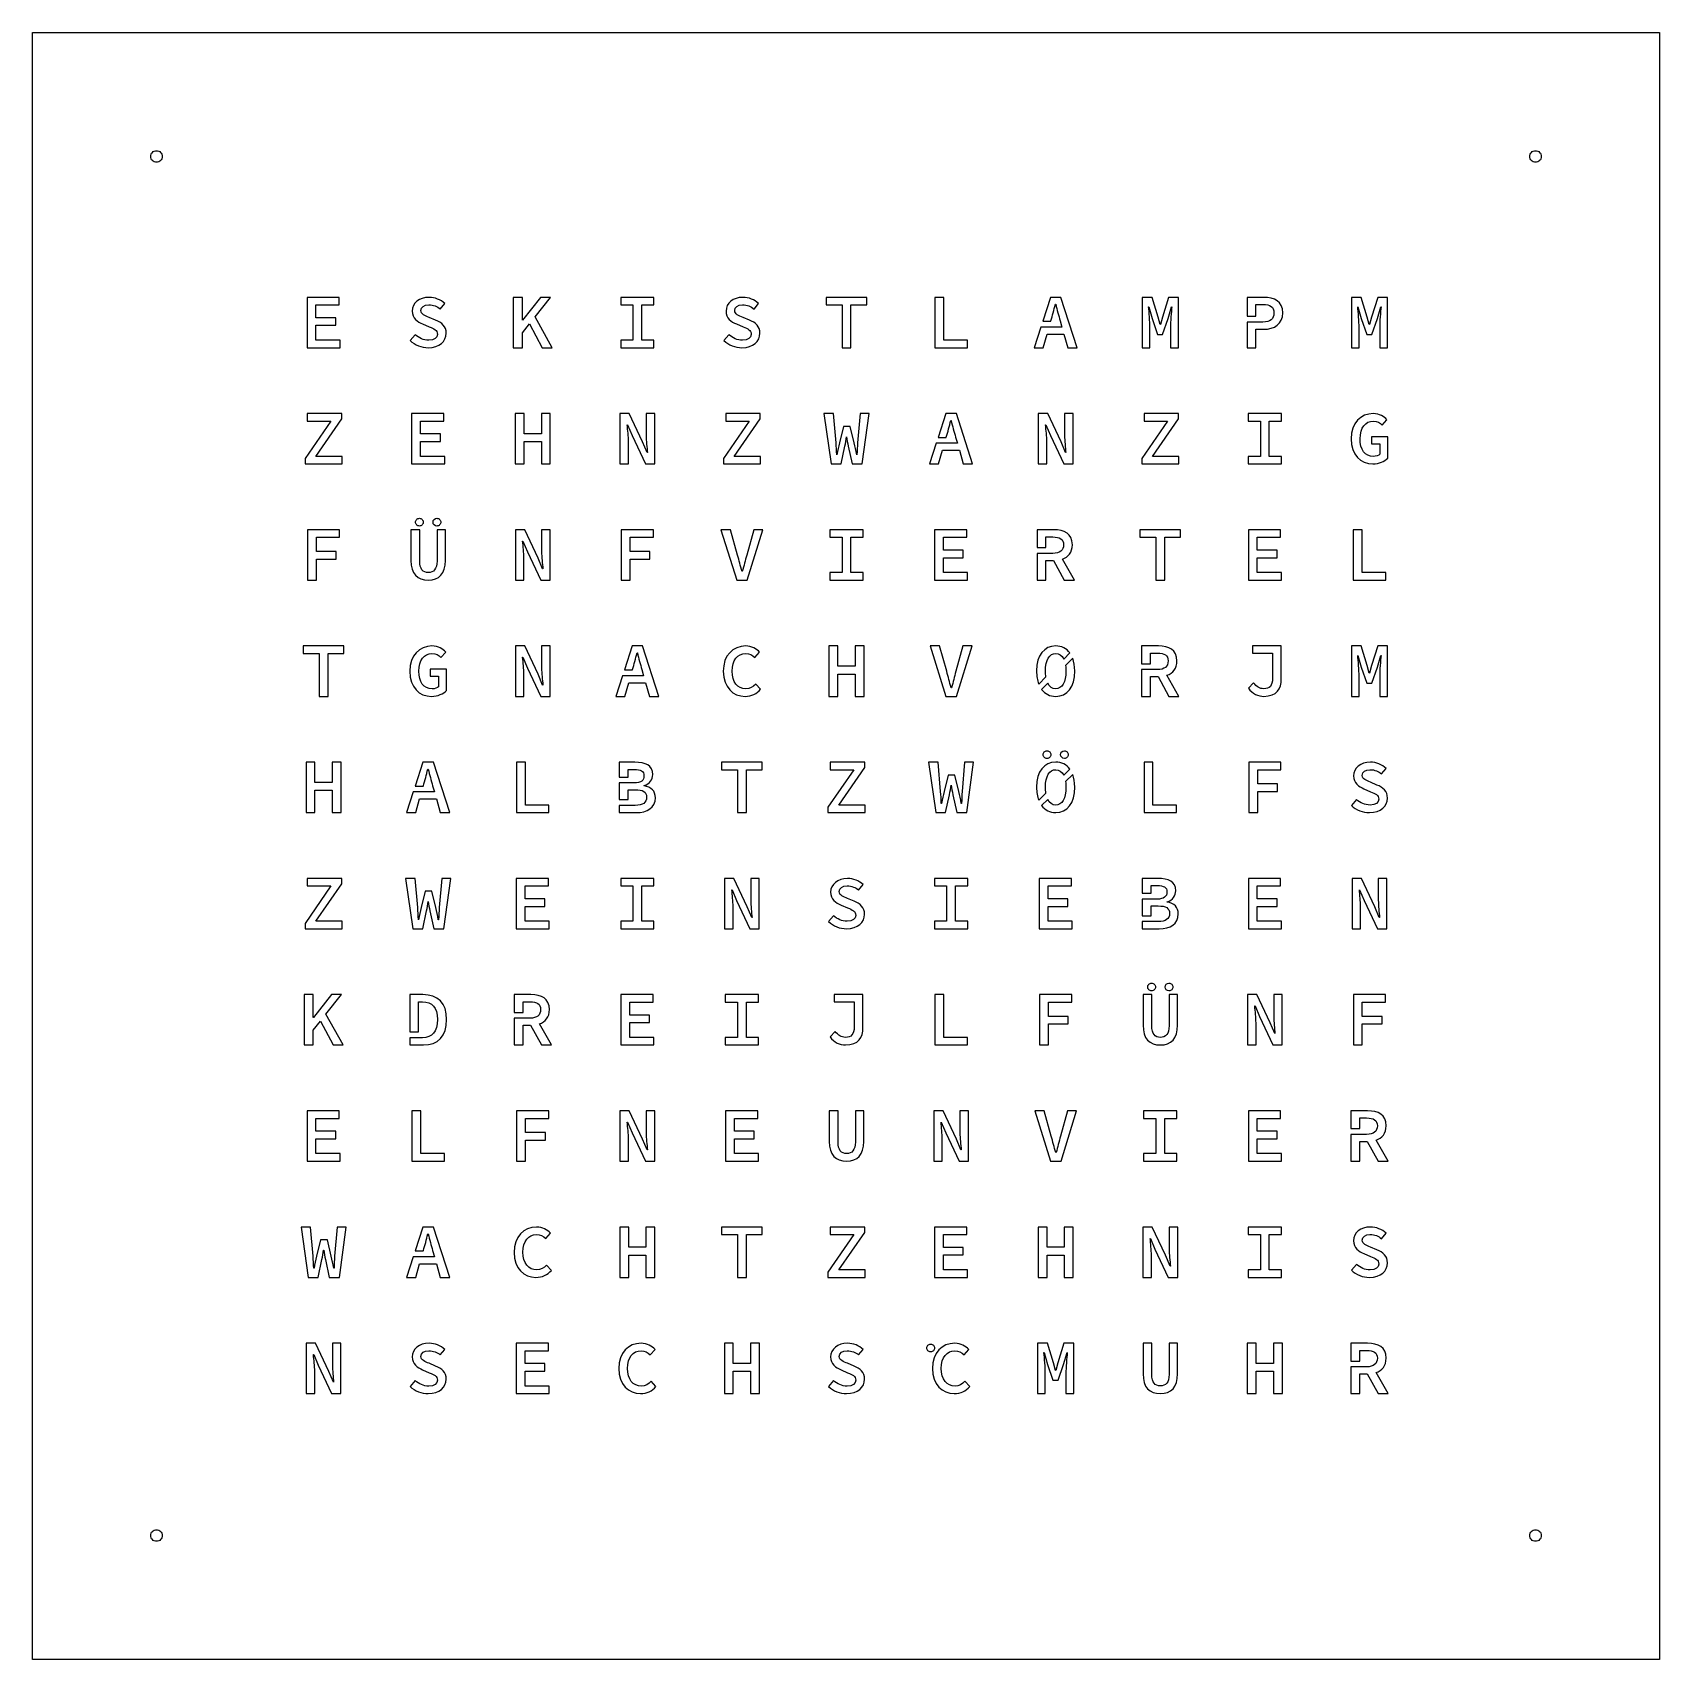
# Model space of a CAD drawing. Extents: x 10 to 430, y 10 to 430.
import ezdxf

# ---------------------------------------------------------------- set-up
doc = ezdxf.new("R2010")
doc.units = 0
for name, color, linetype in [('border', 7, 'CONTINUOUS'), ('chars', 7, 'CONTINUOUS'), ('dots_outline', 7, 'CONTINUOUS')]:
    doc.layers.add(name, color=color, linetype=linetype)

msp = doc.modelspace()

# ---------------------------------------------------------------- linework, layer by layer
at = {"layer": 'border', "color": 7}
msp.add_lwpolyline([(10, 430), (430, 430), (430, 10), (10, 10)], close=True, dxfattribs=at)
at = {"layer": 'chars', "color": 7}
for points in [[(80.868534, 348.632361), (89.396057, 348.632361), (89.396057, 350.580373), (83.174344, 350.580373), (83.174344, 354.416765), (88.282907, 354.416765), (88.282907, 356.364777), (83.174344, 356.364777), (83.174344, 359.684349), (89.19728, 359.684349), (89.19728, 361.632361), (80.868534, 361.632361)], [(134.113185, 348.632361), (136.458755, 348.632361), (136.458755, 352.468752), (138.307375, 354.814318), (141.587195, 348.632361), (144.151415, 348.632361), (139.718685, 356.583431), (143.733985, 361.632361), (141.149885, 361.632361), (136.518385, 355.728691), (136.458785, 355.728691), (136.458785, 361.632361), (134.113215, 361.632361)], [(161.838725, 348.632361), (170.425875, 348.632361), (170.425875, 350.580373), (167.285205, 350.580373), (167.285205, 359.684349), (170.425875, 359.684349), (170.425875, 361.632361), (161.838725, 361.632361), (161.838725, 359.684349), (164.979395, 359.684349), (164.979395, 350.580373), (161.838725, 350.580373)], [(218.97939, 348.632361), (221.2852, 348.632361), (221.2852, 359.684349), (225.38001, 359.684349), (225.38001, 361.632361), (214.88459, 361.632361), (214.88459, 359.684349), (218.97939, 359.684349)], [(242.93811, 348.632361), (251.32649, 348.632361), (251.32649, 350.580373), (245.22404, 350.580373), (245.22404, 361.632361), (242.93811, 361.632361)], [(112.15146, 348.632361)], [(193.15148, 348.632361)], [(80.341776, 318.63235), (89.922816, 318.63235), (89.922816, 320.580363), (83.164406, 320.580363), (89.843305, 330.240913), (89.843305, 331.63235), (80.938106, 331.63235), (80.938106, 329.704216), (87.000798, 329.704216), (80.341776, 320.023788)], [(107.86853, 318.63235), (116.39605, 318.63235), (116.39605, 320.580363), (110.17434, 320.580363), (110.17434, 324.416754), (115.2829, 324.416754), (115.2829, 326.364766), (110.17434, 326.364766), (110.17434, 329.684338), (116.19728, 329.684338), (116.19728, 331.63235), (107.86853, 331.63235)], [(134.60019, 318.63235), (136.906, 318.63235), (136.906, 324.396876), (141.3586, 324.396876), (141.3586, 318.63235), (143.66441, 318.63235), (143.66441, 331.63235), (141.3586, 331.63235), (141.3586, 326.404522), (136.906, 326.404522), (136.906, 331.63235), (134.60019, 331.63235)], [(188.34178, 318.63235), (197.92282, 318.63235), (197.92282, 320.580363), (191.16441, 320.580363), (197.8433, 330.240913), (197.8433, 331.63235), (188.93811, 331.63235), (188.93811, 329.704216), (195.0008, 329.704216), (188.34178, 320.023788)], [(296.34178, 318.63235), (305.92282, 318.63235), (305.92282, 320.580363), (299.16441, 320.580363), (305.84331, 330.240913), (305.84331, 331.63235), (296.93811, 331.63235), (296.93811, 329.704216), (303.0008, 329.704216), (296.34178, 320.023788)], [(323.83872, 318.63235), (332.42588, 318.63235), (332.42588, 320.580363), (329.2852, 320.580363), (329.2852, 329.684338), (332.42588, 329.684338), (332.42588, 331.63235), (323.83872, 331.63235), (323.83872, 329.684338), (326.97939, 329.684338), (326.97939, 320.580363), (323.83872, 320.580363)], [(356.014301, 318.63235)], [(108.881358, 303.598958)], [(113.383243, 303.598958)], [(80.977861, 288.63234), (83.283672, 288.63234), (83.283672, 294.058945), (88.392235, 294.058945), (88.392235, 296.006958), (83.283672, 296.006958), (83.283672, 299.684328), (89.28673, 299.684328), (89.28673, 301.63234), (80.977861, 301.63234)], [(161.97787, 288.63234), (164.28368, 288.63234), (164.28368, 294.058945), (169.39224, 294.058945), (169.39224, 296.006958), (164.28368, 296.006958), (164.28368, 299.684328), (170.28673, 299.684328), (170.28673, 301.63234), (161.97787, 301.63234)], [(215.83872, 288.63234), (224.42588, 288.63234), (224.42588, 290.580352), (221.2852, 290.580352), (221.2852, 299.684328), (224.42588, 299.684328), (224.42588, 301.63234), (215.83872, 301.63234), (215.83872, 299.684328), (218.97939, 299.684328), (218.97939, 290.580352), (215.83872, 290.580352)], [(242.868535, 288.63234), (251.396065, 288.63234), (251.396065, 290.580352), (245.174345, 290.580352), (245.174345, 294.416743), (250.282915, 294.416743), (250.282915, 296.364756), (245.174345, 296.364756), (245.174345, 299.684328), (251.197285, 299.684328), (251.197285, 301.63234), (242.868535, 301.63234)], [(299.97939, 288.63234), (302.2852, 288.63234), (302.2852, 299.684328), (306.38001, 299.684328), (306.38001, 301.63234), (295.88459, 301.63234), (295.88459, 299.684328), (299.97939, 299.684328)], [(323.86854, 288.63234), (332.39606, 288.63234), (332.39606, 290.580352), (326.17435, 290.580352), (326.17435, 294.416743), (331.28291, 294.416743), (331.28291, 296.364756), (326.17435, 296.364756), (326.17435, 299.684328), (332.19728, 299.684328), (332.19728, 301.63234), (323.86854, 301.63234)], [(350.938106, 288.63234), (359.326486, 288.63234), (359.326486, 290.580352), (353.224036, 290.580352), (353.224036, 301.63234), (350.938106, 301.63234)], [(112.15181, 288.63234)], [(83.97939, 258.63233), (86.285201, 258.63233), (86.285201, 269.68432), (90.380002, 269.68432), (90.380002, 271.63233), (79.884589, 271.63233), (79.884589, 269.68432), (83.97939, 269.68432)], [(215.60019, 258.63233), (217.906, 258.63233), (217.906, 264.39686), (222.3586, 264.39686), (222.3586, 258.63233), (224.66441, 258.63233), (224.66441, 271.63233), (222.3586, 271.63233), (222.3586, 266.4045), (217.906, 266.4045), (217.906, 271.63233), (215.60019, 271.63233)], [(274.13205, 271.632193)], [(278.52091, 268.460294)], [(113.014295, 258.63233)], [(193.956785, 258.63233)], [(327.868795, 258.63233)], [(80.600185, 228.63232), (82.905996, 228.63232), (82.905996, 234.39685), (87.358595, 234.39685), (87.358595, 228.63232), (89.664406, 228.63232), (89.664406, 241.63232), (87.358595, 241.63232), (87.358595, 236.4045), (82.905996, 236.4045), (82.905996, 241.63232), (80.600185, 241.63232)], [(134.93811, 228.63232), (143.32649, 228.63232), (143.32649, 230.58034), (137.22404, 230.58034), (137.22404, 241.63232), (134.93811, 241.63232)], [(191.97939, 228.63232), (194.2852, 228.63232), (194.2852, 239.684308), (198.38001, 239.684308), (198.38001, 241.63232), (187.88459, 241.63232), (187.88459, 239.684308), (191.97939, 239.684308)], [(215.34178, 228.63232), (224.92282, 228.63232), (224.92282, 230.58034), (218.16441, 230.58034), (224.8433, 240.24089), (224.8433, 241.63232), (215.93811, 241.63232), (215.93811, 239.70419), (222.0008, 239.70419), (215.34178, 230.02376)], [(270.881365, 243.598962)], [(274.13205, 241.632185)], [(275.38325, 243.598962)], [(296.93811, 228.63232), (305.32649, 228.63232), (305.32649, 230.58034), (299.22404, 230.58034), (299.22404, 241.63232), (296.93811, 241.63232)], [(323.977865, 228.63232), (326.283675, 228.63232), (326.283675, 234.05893), (331.392235, 234.05893), (331.392235, 236.00694), (326.283675, 236.00694), (326.283675, 239.68431), (332.286735, 239.68431), (332.286735, 241.63232), (323.977865, 241.63232)], [(278.52091, 238.460285)], [(355.15148, 228.63232)], [(80.341776, 198.63229), (89.922816, 198.63229), (89.922816, 200.58031), (83.164406, 200.58031), (89.843305, 210.24086), (89.843305, 211.63229), (80.938106, 211.63229), (80.938106, 209.70416), (87.000798, 209.70416), (80.341776, 200.02373)], [(134.868535, 198.63231), (143.396065, 198.63231), (143.396065, 200.58033), (137.174345, 200.58033), (137.174345, 204.41672), (142.282915, 204.41672), (142.282915, 206.36473), (137.174345, 206.36473), (137.174345, 209.6843), (143.197285, 209.6843), (143.197285, 211.63231), (134.868535, 211.63231)], [(161.838725, 198.63231), (170.425875, 198.63231), (170.425875, 200.58033), (167.285205, 200.58033), (167.285205, 209.6843), (170.425875, 209.6843), (170.425875, 211.63231), (161.838725, 211.63231), (161.838725, 209.6843), (164.979395, 209.6843), (164.979395, 200.58033), (161.838725, 200.58033)], [(242.83872, 198.63231), (251.42588, 198.63231), (251.42588, 200.58033), (248.2852, 200.58033), (248.2852, 209.6843), (251.42588, 209.6843), (251.42588, 211.63231), (242.83872, 211.63231), (242.83872, 209.6843), (245.97939, 209.6843), (245.97939, 200.58033), (242.83872, 200.58033)], [(269.86854, 198.63231), (278.39606, 198.63231), (278.39606, 200.58033), (272.17435, 200.58033), (272.17435, 204.41672), (277.28291, 204.41672), (277.28291, 206.36473), (272.17435, 206.36473), (272.17435, 209.6843), (278.19728, 209.6843), (278.19728, 211.63231), (269.86854, 211.63231)], [(323.86854, 198.63231), (332.39606, 198.63231), (332.39606, 200.58033), (326.17435, 200.58033), (326.17435, 204.41672), (331.28291, 204.41672), (331.28291, 206.36473), (326.17435, 206.36473), (326.17435, 209.6843), (332.19728, 209.6843), (332.19728, 211.63231), (323.86854, 211.63231)], [(220.15148, 198.63231)], [(80.113183, 168.6323), (82.458748, 168.6323), (82.458748, 172.46869), (84.307372, 174.81426), (87.587189, 168.6323), (90.151409, 168.6323), (85.718687, 176.58337), (89.733978, 181.6323), (87.14988, 181.6323), (82.518381, 175.72863), (82.458751, 175.72863), (82.458751, 181.6323), (80.113186, 181.6323)], [(161.868535, 168.6323), (170.396065, 168.6323), (170.396065, 170.58031), (164.174345, 170.58031), (164.174345, 174.4167), (169.282915, 174.4167), (169.282915, 176.36471), (164.174345, 176.36471), (164.174345, 179.68429), (170.197285, 179.68429), (170.197285, 181.6323), (161.868535, 181.6323)], [(188.83872, 168.6323), (197.42588, 168.6323), (197.42588, 170.58031), (194.2852, 170.58031), (194.2852, 179.68429), (197.42588, 179.68429), (197.42588, 181.6323), (188.83872, 181.6323), (188.83872, 179.68429), (191.97939, 179.68429), (191.97939, 170.58031), (188.83872, 170.58031)], [(242.93811, 168.6323), (251.32649, 168.6323), (251.32649, 170.58031), (245.22404, 170.58031), (245.22404, 181.6323), (242.93811, 181.6323)], [(269.977865, 168.6323), (272.283675, 168.6323), (272.283675, 174.0589), (277.392235, 174.0589), (277.392235, 176.00692), (272.283675, 176.00692), (272.283675, 179.68429), (278.286735, 179.68429), (278.286735, 181.6323), (269.977865, 181.6323)], [(297.881365, 183.598996)], [(302.38325, 183.598996)], [(350.977861, 168.6323), (353.283671, 168.6323), (353.283671, 174.0589), (358.392231, 174.0589), (358.392231, 176.00692), (353.283671, 176.00692), (353.283671, 179.68429), (359.286731, 179.68429), (359.286731, 181.6323), (350.977861, 181.6323)], [(219.868795, 168.6323)], [(301.151815, 168.6323)], [(80.868534, 138.63229), (89.396057, 138.63229), (89.396057, 140.58031), (83.174344, 140.58031), (83.174344, 144.4167), (88.282907, 144.4167), (88.282907, 146.36471), (83.174344, 146.36471), (83.174344, 149.68428), (89.19728, 149.68428), (89.19728, 151.63229), (80.868534, 151.63229)], [(107.9381, 138.63229), (116.32648, 138.63229), (116.32648, 140.58031), (110.22403, 140.58031), (110.22403, 151.63229), (107.9381, 151.63229)], [(134.97787, 138.63229), (137.28368, 138.63229), (137.28368, 144.0589), (142.39224, 144.0589), (142.39224, 146.00691), (137.28368, 146.00691), (137.28368, 149.68428), (143.28673, 149.68428), (143.28673, 151.63229), (134.97787, 151.63229)], [(188.868535, 138.63229), (197.396065, 138.63229), (197.396065, 140.58031), (191.174345, 140.58031), (191.174345, 144.4167), (196.282915, 144.4167), (196.282915, 146.36471), (191.174345, 146.36471), (191.174345, 149.68428), (197.197285, 149.68428), (197.197285, 151.63229), (188.868535, 151.63229)], [(296.83872, 138.63229), (305.42588, 138.63229), (305.42588, 140.58031), (302.2852, 140.58031), (302.2852, 149.68428), (305.42588, 149.68428), (305.42588, 151.63229), (296.83872, 151.63229), (296.83872, 149.68428), (299.97939, 149.68428), (299.97939, 140.58031), (296.83872, 140.58031)], [(323.86854, 138.63229), (332.39606, 138.63229), (332.39606, 140.58031), (326.17435, 140.58031), (326.17435, 144.4167), (331.28291, 144.4167), (331.28291, 146.36471), (326.17435, 146.36471), (326.17435, 149.68428), (332.19728, 149.68428), (332.19728, 151.63229), (323.86854, 151.63229)], [(220.151815, 138.63229)], [(161.60019, 108.63229), (163.906, 108.63229), (163.906, 114.39682), (168.3586, 114.39682), (168.3586, 108.63229), (170.66441, 108.63229), (170.66441, 121.63229), (168.3586, 121.63229), (168.3586, 116.40447), (163.906, 116.40447), (163.906, 121.63229), (161.60019, 121.63229)], [(191.97939, 108.63229), (194.2852, 108.63229), (194.2852, 119.68428), (198.38001, 119.68428), (198.38001, 121.63229), (187.88459, 121.63229), (187.88459, 119.68428), (191.97939, 119.68428)], [(215.34178, 108.63229), (224.92282, 108.63229), (224.92282, 110.58031), (218.16441, 110.58031), (224.8433, 120.24086), (224.8433, 121.63229), (215.93811, 121.63229), (215.93811, 119.70416), (222.0008, 119.70416), (215.34178, 110.02373)], [(242.868535, 108.63229), (251.396065, 108.63229), (251.396065, 110.58031), (245.174345, 110.58031), (245.174345, 114.4167), (250.282915, 114.4167), (250.282915, 116.36471), (245.174345, 116.36471), (245.174345, 119.68428), (251.197285, 119.68428), (251.197285, 121.63229), (242.868535, 121.63229)], [(269.60019, 108.63229), (271.906, 108.63229), (271.906, 114.39682), (276.3586, 114.39682), (276.3586, 108.63229), (278.66441, 108.63229), (278.66441, 121.63229), (276.3586, 121.63229), (276.3586, 116.40447), (271.906, 116.40447), (271.906, 121.63229), (269.60019, 121.63229)], [(323.83872, 108.632288), (332.42587, 108.632288), (332.42587, 110.5803), (329.2852, 110.5803), (329.2852, 119.684276), (332.42587, 119.684276), (332.42587, 121.632288), (323.83872, 121.632288), (323.83872, 119.684276), (326.97939, 119.684276), (326.97939, 110.5803), (323.83872, 110.5803)], [(139.956785, 108.63229)], [(355.151466, 108.63229)], [(134.868535, 78.632287), (143.396065, 78.632287), (143.396065, 80.580307), (137.174345, 80.580307), (137.174345, 84.416697), (142.282915, 84.416697), (142.282915, 86.364707), (137.174345, 86.364707), (137.174345, 89.684277), (143.197285, 89.684277), (143.197285, 91.632287), (134.868535, 91.632287)], [(188.60019, 78.632287), (190.906, 78.632287), (190.906, 84.396817), (195.3586, 84.396817), (195.3586, 78.632287), (197.66441, 78.632287), (197.66441, 91.632287), (195.3586, 91.632287), (195.3586, 86.404467), (190.906, 86.404467), (190.906, 91.632287), (188.60019, 91.632287)], [(242.84061, 90.42399)], [(323.60019, 78.632287), (325.906, 78.632287), (325.906, 84.396817), (330.3586, 84.396817), (330.3586, 78.632287), (332.66441, 78.632287), (332.66441, 91.632287), (330.3586, 91.632287), (330.3586, 86.404467), (325.906, 86.404467), (325.906, 91.632287), (323.60019, 91.632287)], [(112.15146, 78.632287)], [(166.956785, 78.632287)], [(220.15148, 78.632287)], [(247.956785, 78.632287)], [(301.151815, 78.632287)]]:
    msp.add_lwpolyline(points, close=True, dxfattribs=at)
for points in [[(275.28546, 355.549871), (275.7428, 353.959791), (273.86488, 353.959791), (272.44274, 353.959791), (270.29352, 353.959791), (268.56649, 348.632501), (270.91209, 348.632501), (271.92598, 352.150631), (276.25956, 352.150631), (277.2533, 348.632501), (279.69811, 348.632501), (275.48442, 361.632221), (272.78072, 361.632221)], [(272.78072, 361.632221), (270.77981, 355.459471), (272.87426, 355.459471), (272.90006, 355.549871)], [(303.776025, 353.880067), (303.776025, 348.632361), (305.803545, 348.632361), (305.803545, 361.632361), (303.259205, 361.632361), (301.688865, 356.563554), (301.172045, 354.615541), (301.092545, 354.615541), (300.555855, 356.563554), (299.005395, 361.632361), (296.461055, 361.632361), (296.461115, 348.632361)], [(323.52069, 361.632481), (323.52069, 356.751641), (325.82649, 356.751641), (325.82649, 359.783501), (327.61553, 359.783501)], [(327.79433, 361.632481), (323.52069, 361.632481)], [(357.776021, 353.880067), (357.776021, 348.632361), (359.803541, 348.632361), (359.803541, 361.632361), (357.259201, 361.632361), (355.688861, 356.563554), (355.172041, 354.615541), (355.092541, 354.615541), (354.555851, 356.563554), (353.005391, 361.632361), (350.461051, 361.632361), (350.461111, 348.632361)], [(115.25766, 358.622036), (116.4081, 360.040916)], [(196.25767, 358.622036), (197.40811, 360.040916)], [(274.05296, 359.843151), (274.13256, 359.843151)], [(298.110955, 359.207285), (298.170555, 359.207285), (299.025295, 356.185878), (300.436605, 352.071199), (301.748535, 352.071199), (303.179725, 356.185878), (304.054345, 359.207285), (304.113945, 359.207285)], [(352.110951, 359.207285), (352.170551, 359.207285), (353.025291, 356.185878), (354.436601, 352.071199), (355.748531, 352.071199), (357.179721, 356.185878), (358.054341, 359.207285), (358.113941, 359.207285)], [(110.71341, 354.768054), (112.4199, 354.020266)], [(114.06887, 355.74593), (112.4199, 356.45537)], [(191.71342, 354.768054), (193.41991, 354.020266)], [(195.06888, 355.74593), (193.41991, 356.45537)], [(296.461115, 348.632361), (298.448875, 348.632361), (298.448875, 353.880067)], [(327.61553, 355.251471), (325.82649, 355.251471), (323.52069, 355.251471), (323.52069, 348.632241), (325.82649, 348.632241), (325.82649, 353.403011), (327.79433, 353.403011)], [(350.461111, 348.632361), (352.448871, 348.632361), (352.448871, 353.880067)], [(108.77683, 351.987818), (107.473, 350.473069)], [(189.77685, 351.987818), (188.47301, 350.473069)], [(168.73626, 321.554369), (168.67666, 321.554369), (167.50387, 324.337243), (164.06504, 331.63235), (161.63996, 331.63235), (161.63996, 318.63235)], [(163.52834, 328.710332), (163.58794, 328.710332), (164.76072, 325.947335), (168.19956, 318.63235), (170.62464, 318.63235), (170.62464, 331.63235), (168.41822, 331.63235), (168.41822, 325.98709)], [(217.428965, 324.098711), (216.772995, 331.63235), (214.308165, 331.63235), (216.156765, 318.63235)], [(222.120055, 324.098711), (221.106295, 328.312779), (219.376935, 328.312779), (218.303535, 324.098711)], [(220.589465, 323.243971), (221.603225, 318.63235), (224.207195, 318.63235), (225.956435, 331.63235), (223.630745, 331.63235), (222.994655, 324.098711)], [(248.28546, 325.54986), (248.7428, 323.95978), (246.86488, 323.95978), (245.44274, 323.95978), (243.29352, 323.95978), (241.56649, 318.63249), (243.91209, 318.63249), (244.92598, 322.15062), (249.25956, 322.15062), (250.2533, 318.63249), (252.69811, 318.63249), (248.48442, 331.63221), (245.78072, 331.63221)], [(245.78072, 331.63221), (243.77981, 325.45946), (245.87426, 325.45946), (245.90006, 325.54986)], [(247.05296, 329.84314), (247.13256, 329.84314)], [(276.73626, 321.554369), (276.67666, 321.554369), (275.50388, 324.337243), (272.06504, 331.63235), (269.63996, 331.63235), (269.63997, 318.63235)], [(271.52835, 328.710332), (271.58795, 328.710332), (272.76073, 325.947335), (276.19957, 318.63235), (278.62464, 318.63235), (278.62464, 331.63235), (276.41822, 331.63235), (276.41822, 325.98709)], [(358.430231, 328.679548), (359.657371, 330.060079)], [(161.63996, 318.63235), (163.84638, 318.63235), (163.84638, 324.317366)], [(220.112425, 325.669048), (220.172025, 325.669048)], [(269.63997, 318.63235), (271.8464, 318.63235), (271.8464, 324.317366)], [(359.849111, 320.127925), (359.849111, 325.650049), (355.669171, 325.650049), (355.669171, 323.828515), (357.835841, 323.828515), (357.835841, 321.124976)], [(216.156765, 318.63235), (218.720985, 318.63235), (219.714875, 323.243971)], [(217.667455, 320.977916), (217.607855, 320.977916)], [(222.835635, 320.977916), (222.756135, 320.977916)], [(109.94611, 293.570778), (109.94611, 301.63234), (107.68184, 301.63234), (107.68184, 293.746454)], [(116.58274, 293.746454), (116.58274, 301.63234), (114.41608, 301.63234), (114.41608, 293.570778)], [(141.73626, 291.554358), (141.67666, 291.554358), (140.50387, 294.337233), (137.06504, 301.63234), (134.63996, 301.63234), (134.63996, 288.63234)], [(136.52834, 298.710321), (136.58794, 298.710321), (137.76072, 295.947324), (141.19956, 288.63234), (143.62464, 288.63234), (143.62464, 301.63234), (141.41822, 301.63234), (141.41822, 295.98708)], [(191.999275, 295.092584), (190.170535, 301.63234), (187.725575, 301.63234), (191.780615, 288.63234)], [(191.780615, 288.63234), (194.503855, 288.63234), (198.539025, 301.63234), (196.173575, 301.63234), (194.364715, 295.092584)], [(269.31191, 301.6322), (269.31191, 297.04953), (271.61773, 297.04953), (271.61773, 299.78373), (273.40676, 299.78373)], [(273.64552, 301.6322), (269.31191, 301.6322)], [(134.63996, 288.63234), (136.84638, 288.63234), (136.84638, 294.317355)], [(273.40676, 295.54988), (271.61773, 295.54988), (269.31191, 295.54988), (269.31191, 288.63248), (271.61773, 288.63248), (271.61773, 293.72106), (273.56593, 293.72106), (276.34871, 288.63248), (278.95269, 288.63248), (275.85156, 294.05902)], [(193.231685, 290.858639), (193.152185, 290.858639)], [(115.430225, 268.67953), (116.657365, 270.06006)], [(141.73626, 261.55435), (141.67666, 261.55435), (140.50387, 264.33722), (137.06504, 271.63233), (134.63996, 271.63233), (134.63996, 258.63233)], [(136.52834, 268.71031), (136.58794, 268.71031), (137.76072, 265.94732), (141.19956, 258.63233), (143.62464, 258.63233), (143.62464, 271.63233), (141.41822, 271.63233), (141.41822, 265.98707)], [(167.28546, 265.54984), (167.7428, 263.95976), (165.86488, 263.95976), (164.44274, 263.95976), (162.29352, 263.95976), (160.56649, 258.63247), (162.91209, 258.63247), (163.92598, 262.1506), (168.25957, 262.1506), (169.2533, 258.63247), (171.69811, 258.63247), (167.48442, 271.63219), (164.78073, 271.63219)], [(164.78073, 271.63219), (162.77982, 265.45944), (164.87426, 265.45944), (164.90006, 265.54984)], [(166.05296, 269.84312), (166.13256, 269.84312)], [(196.468585, 268.67953), (197.695725, 270.06006)], [(245.999275, 265.09258), (244.170535, 271.63233), (241.725575, 271.63233), (245.780615, 258.63233)], [(245.780615, 258.63233), (248.503855, 258.63233), (252.539025, 271.63233), (250.173575, 271.63233), (248.364715, 265.09258)], [(276.19911, 268.259788), (277.77782, 269.838504)], [(296.31191, 271.63219), (296.31191, 267.04952), (298.61772, 267.04952), (298.61772, 269.78372), (300.40676, 269.78372)], [(300.64552, 271.63219), (296.31191, 271.63219)], [(332.377795, 263.08278), (332.377795, 271.63233), (324.940865, 271.63233), (324.940865, 269.73893), (330.113535, 269.73893), (330.113535, 263.27797)], [(357.776021, 263.88004), (357.776021, 258.63233), (359.803541, 258.63233), (359.803541, 271.63233), (357.259201, 271.63233), (355.688861, 266.56352), (355.172041, 264.61551), (355.092541, 264.61551), (354.555851, 266.56352), (353.005391, 271.63233), (350.461051, 271.63233), (350.461111, 258.63233)], [(352.110951, 269.20725), (352.170551, 269.20725), (353.025291, 266.18585), (354.436601, 262.07117), (355.748531, 262.07117), (357.179721, 266.18585), (358.054341, 269.20725), (358.113941, 269.20725)], [(116.849105, 260.1279), (116.849105, 265.65003), (112.669155, 265.65003), (112.669155, 263.82849), (114.835825, 263.82849), (114.835825, 261.12496)], [(278.52093, 268.460294), (276.67917, 266.618546)], [(300.40676, 265.54987), (298.61772, 265.54987), (296.31191, 265.54987), (296.31191, 258.63247), (298.61772, 258.63247), (298.61772, 263.72105), (300.56593, 263.72105), (303.34871, 258.63247), (305.95269, 258.63247), (302.85156, 264.05901)], [(134.63996, 258.63233), (136.84638, 258.63233), (136.84638, 264.31735)], [(197.944985, 260.45386), (196.717845, 261.81522)], [(247.231685, 260.85863), (247.152185, 260.85863)], [(269.75711, 261.817806), (271.59422, 263.654903)], [(272.07736, 262.016759), (270.4997, 260.439078)], [(325.214135, 262.14584), (323.886805, 260.74043)], [(350.461111, 258.63233), (352.448871, 258.63233), (352.448871, 263.88004)], [(113.28545, 235.54983), (113.74279, 233.95975), (111.86487, 233.95975), (110.44273, 233.95975), (108.29351, 233.95975), (106.56648, 228.63246), (108.91208, 228.63246), (109.92597, 232.15059), (114.25955, 232.15059), (115.25329, 228.63246), (117.6981, 228.63246), (113.48441, 241.63218), (110.78072, 241.63218)], [(110.78072, 241.63218), (108.7798, 235.45943), (110.87425, 235.45943), (110.90005, 235.54983)], [(112.05295, 239.84311), (112.13255, 239.84311)], [(165.50624, 241.63245), (161.47083, 241.63243)], [(161.47083, 241.63243), (161.47083, 237.78512), (163.77663, 237.78512), (163.77663, 239.78345), (165.34708, 239.78345)], [(244.428965, 234.09868), (243.772995, 241.63232), (241.308165, 241.63232), (243.156765, 228.63232)], [(247.589465, 233.24394), (248.603225, 228.63232), (251.207195, 228.63232), (252.956435, 241.63232), (250.630745, 241.63232), (249.994655, 234.09868)], [(276.19911, 238.259775), (277.77782, 239.838495)], [(358.25767, 238.621995), (359.40811, 240.040875)], [(165.30729, 236.28495), (163.77663, 236.28495), (161.47083, 236.28495), (161.47083, 231.98082), (163.77663, 231.98082), (163.77663, 234.53571), (165.60546, 234.53571)], [(167.87147, 235.52996), (167.87147, 235.60956)], [(249.120055, 234.09868), (248.106295, 238.31275), (246.376935, 238.31275), (245.303535, 234.09868)], [(247.112425, 235.66902), (247.172025, 235.66902)], [(278.52093, 238.460285), (276.67917, 236.618535)], [(357.06888, 235.745889), (355.41991, 236.455329)], [(243.156765, 228.63232), (245.720985, 228.63232), (246.714875, 233.24394)], [(269.75711, 231.817795), (271.59422, 233.654895)], [(272.07736, 232.016755), (270.4997, 230.439065)], [(351.77685, 231.987777), (350.47301, 230.473028)], [(353.71342, 234.768013), (355.41991, 234.020225)], [(165.60546, 230.48066), (163.77663, 230.48066), (161.47083, 230.48066), (161.47083, 228.63219), (165.8442, 228.63219)], [(244.667455, 230.97789), (244.607855, 230.97789)], [(249.835635, 230.97789), (249.756135, 230.97789)], [(109.428955, 204.09867), (108.772985, 211.63231), (106.308155, 211.63231), (108.156755, 198.63231)], [(112.589455, 203.24393), (113.603215, 198.63231), (116.207185, 198.63231), (117.956425, 211.63231), (115.630735, 211.63231), (114.994645, 204.09867)], [(195.73626, 201.55433), (195.67666, 201.55433), (194.50388, 204.33721), (191.06504, 211.63231), (188.63996, 211.63231), (188.63997, 198.63231)], [(190.52835, 208.7103), (190.58795, 208.7103), (191.76073, 205.9473), (195.19957, 198.63231), (197.62464, 198.63231), (197.62464, 211.63231), (195.41822, 211.63231), (195.41822, 205.98705)], [(223.25767, 208.62199), (224.40811, 210.04087)], [(300.50624, 211.63244), (296.47083, 211.63242)], [(296.47083, 211.63242), (296.47083, 207.78511), (298.77663, 207.78511), (298.77663, 209.78344), (300.34708, 209.78344)], [(357.736256, 201.55433), (357.676656, 201.55433), (356.503876, 204.33721), (353.065036, 211.63231), (350.639956, 211.63231), (350.639966, 198.63231)], [(352.528346, 208.7103), (352.587946, 208.7103), (353.760726, 205.9473), (357.199566, 198.63231), (359.624636, 198.63231), (359.624636, 211.63231), (357.418216, 211.63231), (357.418216, 205.98705)], [(114.120045, 204.09867), (113.106285, 208.31274), (111.376925, 208.31274), (110.303525, 204.09867)], [(222.06888, 205.74588), (220.41991, 206.45532)], [(300.30729, 206.28494), (298.77663, 206.28494), (296.47083, 206.28494), (296.47083, 201.98081), (298.77663, 201.98081), (298.77663, 204.5357), (300.60546, 204.5357)], [(108.156755, 198.63231), (110.720975, 198.63231), (111.714865, 203.24393)], [(112.112415, 205.66901), (112.172015, 205.66901)], [(188.63997, 198.63231), (190.8464, 198.63231), (190.8464, 204.31733)], [(216.77685, 201.98777), (215.47301, 200.47302)], [(218.71342, 204.76801), (220.41991, 204.02022)], [(302.87147, 205.52995), (302.87147, 205.60955)], [(350.639966, 198.63231), (352.846396, 198.63231), (352.846396, 204.31733)], [(109.667445, 200.97788), (109.607845, 200.97788)], [(114.835625, 200.97788), (114.756125, 200.97788)], [(300.60546, 200.48065), (298.77663, 200.48065), (296.47083, 200.48065), (296.47083, 198.63218), (300.8442, 198.63218)], [(107.36178, 181.63242), (107.36178, 172.00097), (109.66758, 172.00097), (109.66758, 179.7638), (110.64116, 179.7638)], [(110.78069, 181.63242), (107.36178, 181.63242)], [(134.31191, 181.63216), (134.31191, 177.04949), (136.61773, 177.04949), (136.61773, 179.78369), (138.40676, 179.78369)], [(138.64552, 181.63216), (134.31191, 181.63216)], [(224.377795, 173.08275), (224.377795, 181.6323), (216.940865, 181.6323), (216.940865, 179.73891), (222.113535, 179.73891), (222.113535, 173.27795)], [(298.946115, 173.57074), (298.946115, 181.6323), (296.681845, 181.6323), (296.681845, 173.74642)], [(305.582755, 173.74642), (305.582755, 181.6323), (303.416085, 181.6323), (303.416085, 173.57074)], [(330.73626, 171.55432), (330.67666, 171.55432), (329.50388, 174.33719), (326.06504, 181.6323), (323.63996, 181.6323), (323.63997, 168.6323)], [(325.52835, 178.71028), (325.58795, 178.71028), (326.76073, 175.94728), (330.19957, 168.6323), (332.62464, 168.6323), (332.62464, 181.6323), (330.41822, 181.6323), (330.41822, 175.98704)], [(138.40676, 175.54984), (136.61773, 175.54984), (134.31191, 175.54984), (134.31191, 168.63244), (136.61773, 168.63244), (136.61773, 173.72102), (138.56594, 173.72102), (141.34872, 168.63244), (143.95269, 168.63244), (140.85157, 174.05898)], [(323.63997, 168.6323), (325.8464, 168.6323), (325.8464, 174.31731)], [(110.64116, 170.5008), (109.66758, 170.5008), (107.36178, 170.5008), (107.36178, 168.63218), (110.90006, 168.63218)], [(217.214135, 172.14582), (215.886805, 170.74041)], [(168.73626, 141.55431), (168.67666, 141.55431), (167.50387, 144.33719), (164.06504, 151.63229), (161.63996, 151.63229), (161.63996, 138.63229)], [(163.52834, 148.71028), (163.58794, 148.71028), (164.76072, 145.94728), (168.19956, 138.63229), (170.62464, 138.63229), (170.62464, 151.63229), (168.41822, 151.63229), (168.41822, 145.98703)], [(217.946115, 143.57073), (217.946115, 151.63229), (215.681845, 151.63229), (215.681845, 143.7464)], [(224.582755, 143.7464), (224.582755, 151.63229), (222.416085, 151.63229), (222.416085, 143.57073)], [(249.73626, 141.55431), (249.67666, 141.55431), (248.50388, 144.33719), (245.06504, 151.63229), (242.63996, 151.63229), (242.63997, 138.63229)], [(244.52835, 148.71028), (244.58795, 148.71028), (245.76073, 145.94728), (249.19957, 138.63229), (251.62464, 138.63229), (251.62464, 151.63229), (249.41822, 151.63229), (249.41822, 145.98703)], [(272.999275, 145.09254), (271.170535, 151.63229), (268.725575, 151.63229), (272.780615, 138.63229)], [(272.780615, 138.63229), (275.503855, 138.63229), (279.539025, 151.63229), (277.173575, 151.63229), (275.364715, 145.09254)], [(350.31191, 151.63215), (350.31191, 147.04948), (352.61772, 147.04948), (352.61772, 149.78368), (354.40676, 149.78368)], [(354.64552, 151.63215), (350.31191, 151.63215)], [(161.63996, 138.63229), (163.84638, 138.63229), (163.84638, 144.31731)], [(242.63997, 138.63229), (244.8464, 138.63229), (244.8464, 144.31731)], [(354.40676, 145.54983), (352.61772, 145.54983), (350.31191, 145.54983), (350.31191, 138.63243), (352.61772, 138.63243), (352.61772, 143.72101), (354.56593, 143.72101), (357.34871, 138.63243), (359.95269, 138.63243), (356.85156, 144.05897)], [(274.231685, 140.85859), (274.152185, 140.85859)], [(82.428933, 114.09865), (81.77297, 121.63229), (79.308138, 121.63229), (81.156762, 108.63229)], [(87.120062, 114.09865), (86.106301, 118.31272), (84.376943, 118.31272), (83.303548, 114.09865)], [(85.589481, 113.24391), (86.603242, 108.63229), (89.207218, 108.63229), (90.956453, 121.63229), (88.630765, 121.63229), (87.99468, 114.09865)], [(113.28545, 115.5498), (113.74279, 113.95972), (111.86487, 113.95972), (110.44273, 113.95972), (108.29351, 113.95972), (106.56648, 108.63243), (108.91208, 108.63243), (109.92597, 112.15056), (114.25955, 112.15056), (115.25329, 108.63243), (117.6981, 108.63243), (113.48441, 121.63215), (110.78072, 121.63215)], [(110.78072, 121.63215), (108.7798, 115.4594), (110.87425, 115.4594), (110.90005, 115.5498)], [(112.05295, 119.84308), (112.13255, 119.84308)], [(142.468585, 118.67949), (143.695725, 120.06002)], [(303.73626, 111.55431), (303.67666, 111.55431), (302.50388, 114.33719), (299.06504, 121.63229), (296.63996, 121.63229), (296.63997, 108.63229)], [(298.52835, 118.71028), (298.58795, 118.71028), (299.76073, 115.94728), (303.19957, 108.63229), (305.62464, 108.63229), (305.62464, 121.63229), (303.41822, 121.63229), (303.41822, 115.98703)], [(358.257666, 118.62196), (359.408106, 120.04084)], [(85.11242, 115.66899), (85.17205, 115.66899)], [(296.63997, 108.63229), (298.8464, 108.63229), (298.8464, 114.31731)], [(353.713416, 114.76798), (355.419906, 114.02019)], [(357.068876, 115.74586), (355.419906, 116.4553)], [(81.156762, 108.63229), (83.720982, 108.63229), (84.714866, 113.24391)], [(82.667463, 110.97786), (82.607833, 110.97786)], [(87.835658, 110.97786), (87.756148, 110.97786)], [(143.944985, 110.45382), (142.717845, 111.81518)], [(351.776836, 111.98774), (350.473006, 110.473)], [(87.73627, 81.554307), (87.67664, 81.554307), (86.503857, 84.337187), (83.065019, 91.632287), (80.639943, 91.632287), (80.639943, 78.632287)], [(82.528322, 88.710277), (82.587952, 88.710277), (83.760735, 85.947277), (87.199573, 78.632287), (89.624649, 78.632287), (89.624649, 91.632287), (87.418227, 91.632287), (87.418227, 85.987027)], [(115.25766, 88.621957), (116.4081, 90.040837)], [(169.468585, 88.679487), (170.695725, 90.060017)], [(223.25767, 88.621957), (224.40811, 90.040837)], [(250.468585, 88.679487), (251.695725, 90.060017)], [(276.776025, 83.879997), (276.776025, 78.632287), (278.803545, 78.632287), (278.803545, 91.632287), (276.259205, 91.632287), (274.688865, 86.563487), (274.172045, 84.615467), (274.092545, 84.615467), (273.555855, 86.563487), (272.005395, 91.632287), (269.461055, 91.632287), (269.461115, 78.632287)], [(271.110955, 89.207217), (271.170555, 89.207217), (272.025295, 86.185807), (273.436605, 82.071127), (274.748535, 82.071127), (276.179725, 86.185807), (277.054345, 89.207217), (277.113945, 89.207217)], [(298.946115, 83.570727), (298.946115, 91.632287), (296.681845, 91.632287), (296.681845, 83.746407)], [(305.582755, 83.746407), (305.582755, 91.632287), (303.416085, 91.632287), (303.416085, 83.570727)], [(350.31191, 91.63215), (350.31191, 87.04948), (352.61772, 87.04948), (352.61772, 89.78368), (354.40676, 89.78368)], [(354.64552, 91.63215), (350.31191, 91.63215)], [(80.639943, 78.632287), (82.846365, 78.632287), (82.846365, 84.317307)], [(110.71341, 84.767977), (112.4199, 84.020187)], [(114.06887, 85.745857), (112.4199, 86.455297)], [(218.71342, 84.767977), (220.41991, 84.020187)], [(222.06888, 85.745857), (220.41991, 86.455297)], [(354.40676, 85.54983), (352.61772, 85.54983), (350.31191, 85.54983), (350.31191, 78.63243), (352.61772, 78.63243), (352.61772, 83.72101), (354.56593, 83.72101), (357.34871, 78.63243), (359.95269, 78.63243), (356.85156, 84.05897)], [(108.77683, 81.987737), (107.473, 80.472997)], [(170.944985, 80.453817), (169.717845, 81.815177)], [(216.77685, 81.987737), (215.47301, 80.472997)], [(251.944985, 80.453817), (250.717845, 81.815177)], [(269.461115, 78.632287), (271.448875, 78.632287), (271.448875, 83.879997)]]:
    msp.add_lwpolyline(points, dxfattribs=at)
for points in [[(112.38155, 361.632361), (109.8314, 361.632361), (108.02904, 360.098438), (108.02904, 358.104337)], [(116.4081, 360.040916), (115.3727, 361.018792), (113.91547, 361.632361), (112.38155, 361.632361)], [(193.38157, 361.632361), (190.83142, 361.632361), (189.02906, 360.098438), (189.02906, 358.104337)], [(197.40811, 360.040916), (196.37272, 361.018792), (194.91549, 361.632361), (193.38157, 361.632361)], [(332.7439, 357.616701), (332.7439, 360.638101), (330.63684, 361.632481), (327.79433, 361.632481)], [(108.02904, 358.104337), (108.02904, 356.263629), (109.3904, 355.285753), (110.71341, 354.768054)], [(110.27241, 358.219382), (110.27241, 359.15891), (111.07772, 359.695783), (112.26651, 359.695783)], [(112.4199, 356.45537), (111.28863, 356.896373), (110.27241, 357.260679), (110.27241, 358.219382)], [(112.26651, 359.695783), (113.53199, 359.695783), (114.414, 359.293128), (115.25766, 358.622036)], [(189.02906, 358.104337), (189.02906, 356.263629), (190.39041, 355.285753), (191.71342, 354.768054)], [(191.27242, 358.219382), (191.27242, 359.15891), (192.07773, 359.695783), (193.26652, 359.695783)], [(193.41991, 356.45537), (192.28864, 356.896373), (191.27242, 357.260679), (191.27242, 358.219382)], [(193.26652, 359.695783), (194.53201, 359.695783), (195.41401, 359.293128), (196.25767, 358.622036)], [(272.90006, 355.549871), (273.29762, 356.921431), (273.69516, 358.392081), (274.05296, 359.843151)], [(274.13256, 359.843151), (274.49036, 358.392081), (274.90779, 356.921431), (275.28546, 355.549871)], [(298.448875, 353.880067), (298.448875, 355.251627), (298.250105, 357.935113), (298.110955, 359.207285)], [(304.113945, 359.207285), (303.994675, 357.935113), (303.776025, 355.251627), (303.776025, 353.880067)], [(327.61553, 359.783501), (329.50391, 359.783501), (330.47789, 359.246671), (330.47789, 357.616701)], [(330.47789, 357.616701), (330.47789, 356.026481), (329.54367, 355.251471), (327.61553, 355.251471)], [(327.79433, 353.403011), (330.59708, 353.403011), (332.7439, 354.734441), (332.7439, 357.616701)], [(352.448871, 353.880067), (352.448871, 355.251627), (352.250101, 357.935113), (352.110951, 359.207285)], [(358.113941, 359.207285), (357.994671, 357.935113), (357.776021, 355.251627), (357.776021, 353.880067)], [(112.4199, 354.020266), (113.66621, 353.502567), (114.52904, 353.195783), (114.52904, 352.083688)], [(116.79158, 352.352125), (116.79158, 354.173659), (115.66031, 355.113187), (114.06887, 355.74593)], [(193.41991, 354.020266), (194.66623, 353.502567), (195.52906, 353.195783), (195.52906, 352.083688)], [(197.79159, 352.352125), (197.79159, 354.173659), (196.66033, 355.113187), (195.06888, 355.74593)], [(107.473, 350.473069), (108.71931, 349.303452), (110.38745, 348.632361), (112.15146, 348.632361)], [(112.28568, 350.568939), (110.96267, 350.568939), (109.71636, 351.14416), (108.77683, 351.987818)], [(112.15146, 348.632361), (115.06592, 348.632361), (116.79158, 350.319676), (116.79158, 352.352125)], [(114.52904, 352.083688), (114.52904, 351.201682), (113.74291, 350.568939), (112.28568, 350.568939)], [(188.47301, 350.473069), (189.71932, 349.303452), (191.38746, 348.632361), (193.15148, 348.632361)], [(193.2857, 350.568939), (191.96269, 350.568939), (190.71637, 351.14416), (189.77685, 351.987818)], [(193.15148, 348.632361), (196.06593, 348.632361), (197.79159, 350.319676), (197.79159, 352.352125)], [(195.52906, 352.083688), (195.52906, 351.201682), (194.74292, 350.568939), (193.2857, 350.568939)], [(163.84638, 324.317366), (163.84638, 325.768436), (163.62773, 327.318895), (163.52834, 328.710332)], [(245.90006, 325.54986), (246.29762, 326.92142), (246.69516, 328.39207), (247.05296, 329.84314)], [(247.13256, 329.84314), (247.49036, 328.39207), (247.90779, 326.92142), (248.28546, 325.54986)], [(271.8464, 324.317366), (271.8464, 325.768436), (271.62774, 327.318895), (271.52835, 328.710332)], [(356.110171, 331.63235), (352.850591, 331.63235), (350.415481, 329.216421), (350.415481, 325.094002)], [(352.716371, 325.151524), (352.716371, 327.970108), (354.116071, 329.695772), (356.110171, 329.695772)], [(359.657371, 330.060079), (358.909581, 330.846215), (357.778311, 331.63235), (356.110171, 331.63235)], [(356.110171, 329.695772), (357.203091, 329.695772), (357.855011, 329.273943), (358.430231, 328.679548)], [(168.41822, 325.98709), (168.41822, 324.53602), (168.63687, 322.886173), (168.73626, 321.554369)], [(217.607855, 320.977916), (217.568155, 322.190454), (217.508455, 323.005439), (217.428965, 324.098711)], [(218.303535, 324.098711), (218.065005, 323.005439), (217.886105, 322.190454), (217.667455, 320.977916)], [(219.714875, 323.243971), (219.893775, 324.058956), (219.993165, 324.873941), (220.112425, 325.669048)], [(220.172025, 325.669048), (220.251525, 324.873941), (220.410565, 324.058956), (220.589465, 323.243971)], [(222.756135, 320.977916), (222.557365, 322.210332), (222.378465, 323.025317), (222.120055, 324.098711)], [(222.994655, 324.098711), (222.915155, 323.025317), (222.895255, 322.210332), (222.835635, 320.977916)], [(276.41822, 325.98709), (276.41822, 324.53602), (276.63688, 322.886173), (276.73626, 321.554369)], [(350.415481, 325.094002), (350.415481, 320.933235), (352.831411, 318.63235), (356.014301, 318.63235)], [(356.148521, 320.568928), (353.924331, 320.568928), (352.716371, 322.294592), (352.716371, 325.151524)], [(356.014301, 318.63235), (357.624921, 318.63235), (359.043801, 319.322616), (359.849111, 320.127925)], [(357.835841, 321.124976), (357.471531, 320.760669), (356.819611, 320.568928), (356.148521, 320.568928)], [(108.881358, 303.598958), (108.881357, 303.864175), (108.986715, 304.11853), (109.174252, 304.306066)], [(109.174252, 302.891849), (108.986715, 303.079386), (108.881357, 303.33374), (108.881358, 303.598958)], [(109.174252, 304.306066), (109.36179, 304.493603), (109.616145, 304.598959), (109.881363, 304.598958)], [(109.881363, 302.598958), (109.616145, 302.598956), (109.36179, 302.704312), (109.174252, 302.891849)], [(109.881363, 304.598958), (110.146581, 304.59896), (110.400937, 304.493605), (110.588476, 304.306068)], [(110.588476, 302.891847), (110.400937, 302.704311), (110.146581, 302.598955), (109.881363, 302.598958)], [(110.588476, 304.306068), (110.776014, 304.118531), (110.881373, 303.864176), (110.881373, 303.598958)], [(110.881373, 303.598958), (110.881373, 303.333739), (110.776014, 303.079384), (110.588476, 302.891847)], [(113.383243, 303.598958), (113.383242, 304.151235), (113.830945, 304.598947), (114.383223, 304.598958)], [(114.383223, 302.598958), (113.830945, 302.598969), (113.383242, 303.046681), (113.383243, 303.598958)], [(114.383223, 304.598958), (114.648439, 304.598958), (114.902793, 304.493601), (115.090329, 304.306065)], [(115.090329, 302.891851), (114.902793, 302.704314), (114.648439, 302.598958), (114.383223, 302.598958)], [(115.090329, 304.306065), (115.277866, 304.118528), (115.383223, 303.864174), (115.383223, 303.598958)], [(115.383223, 303.598958), (115.383223, 303.333741), (115.277866, 303.079387), (115.090329, 302.891851)], [(136.84638, 294.317355), (136.84638, 295.768425), (136.62773, 297.318884), (136.52834, 298.710321)], [(273.40676, 299.78373), (275.19574, 299.78373), (276.16991, 299.26693), (276.16991, 297.7761)], [(278.43591, 297.7761), (278.43591, 300.67824), (276.34887, 301.6322), (273.64552, 301.6322)], [(141.41822, 295.98708), (141.41822, 294.536009), (141.63687, 292.886162), (141.73626, 291.554358)], [(193.152185, 290.858639), (192.714875, 292.349465), (192.416705, 293.621636), (191.999275, 295.092584)], [(194.364715, 295.092584), (193.967155, 293.621636), (193.668995, 292.349465), (193.231685, 290.858639)], [(276.16991, 297.7761), (276.16991, 296.30515), (275.19574, 295.54988), (273.40676, 295.54988)], [(275.85156, 294.05902), (277.40205, 294.59571), (278.43591, 295.80822), (278.43591, 297.7761)], [(107.68184, 293.746454), (107.68184, 290.25246), (109.36052, 288.63234), (112.15181, 288.63234)], [(112.15181, 290.603811), (110.78545, 290.603811), (109.94611, 291.482189), (109.94611, 293.570778)], [(112.15181, 288.63234), (114.96262, 288.63234), (116.58274, 290.25246), (116.58274, 293.746454)], [(114.41608, 293.570778), (114.41608, 291.482189), (113.5377, 290.603811), (112.15181, 290.603811)], [(113.110165, 271.63233), (109.850575, 271.63233), (107.415475, 269.2164), (107.415475, 265.09398)], [(109.716355, 265.1515), (109.716355, 267.97009), (111.116065, 269.69575), (113.110165, 269.69575)], [(116.657365, 270.06006), (115.909575, 270.84619), (114.778305, 271.63233), (113.110165, 271.63233)], [(113.110165, 269.69575), (114.203085, 269.69575), (114.855005, 269.27392), (115.430225, 268.67953)], [(164.90006, 265.54984), (165.29762, 266.9214), (165.69516, 268.39205), (166.05296, 269.84312)], [(166.13256, 269.84312), (166.49036, 268.39205), (166.90779, 266.9214), (167.28546, 265.54984)], [(194.110175, 271.63233), (190.793065, 271.63233), (188.319615, 269.19723), (188.319615, 265.09398)], [(190.601325, 265.1515), (190.601325, 267.97009), (192.020205, 269.69575), (194.110175, 269.69575)], [(197.695725, 270.06006), (196.909585, 270.88454), (195.663275, 271.63233), (194.110175, 271.63233)], [(194.110175, 269.69575), (195.088055, 269.69575), (195.835845, 269.2931), (196.468585, 268.67953)], [(274.13205, 271.632193), (271.21759, 271.632193), (269.20469, 269.31211), (269.20469, 265.189693)], [(271.48622, 265.189693), (271.48622, 268.065798), (272.52143, 269.695877), (274.13205, 269.695877)], [(277.77782, 269.838504), (276.90639, 271.009412), (275.64028, 271.632193), (274.13205, 271.632193)], [(274.13205, 269.695877), (275.0238, 269.695877), (275.73812, 269.193936), (276.19911, 268.259788)], [(300.40676, 269.78372), (302.19574, 269.78372), (303.16991, 269.26692), (303.16991, 267.77609)], [(305.4359, 267.77609), (305.4359, 270.67823), (303.34887, 271.63219), (300.64552, 271.63219)], [(352.448871, 263.88004), (352.448871, 265.2516), (352.250101, 267.93508), (352.110951, 269.20725)], [(358.113941, 269.20725), (357.994671, 267.93508), (357.776021, 265.2516), (357.776021, 263.88004)], [(107.415475, 265.09398), (107.415475, 260.93321), (109.831405, 258.63233), (113.014295, 258.63233)], [(113.148515, 260.56891), (110.924325, 260.56891), (109.716355, 262.29457), (109.716355, 265.1515)], [(136.84638, 264.31735), (136.84638, 265.76842), (136.62773, 267.31888), (136.52834, 268.71031)], [(141.41822, 265.98707), (141.41822, 264.536), (141.63687, 262.88615), (141.73626, 261.55435)], [(188.319615, 265.09398), (188.319615, 260.93321), (190.850595, 258.63233), (193.956785, 258.63233)], [(194.167695, 260.56891), (192.020205, 260.56891), (190.601325, 262.29457), (190.601325, 265.1515)], [(247.152185, 260.85863), (246.714875, 262.34946), (246.416705, 263.62163), (245.999275, 265.09258)], [(248.364715, 265.09258), (247.967155, 263.62163), (247.668995, 262.34946), (247.231685, 260.85863)], [(269.20469, 265.189693), (269.20469, 263.881847), (269.40011, 262.752891), (269.75711, 261.817806)], [(271.59422, 263.654903), (271.52322, 264.118937), (271.48622, 264.631117), (271.48622, 265.189693)], [(276.77837, 265.189693), (276.77837, 262.23689), (275.74266, 260.568784), (274.13203, 260.568784)], [(274.13203, 258.632468), (277.04647, 258.632468), (279.0599, 260.990578), (279.0599, 265.189693)], [(276.67917, 266.618546), (276.74367, 266.183616), (276.77837, 265.707731), (276.77837, 265.189693)], [(279.0599, 265.189693), (279.0599, 266.455478), (278.86834, 267.549345), (278.52091, 268.460294)], [(303.16991, 267.77609), (303.16991, 266.30514), (302.19574, 265.54987), (300.40676, 265.54987)], [(302.85156, 264.05901), (304.40204, 264.5957), (305.4359, 265.80821), (305.4359, 267.77609)], [(114.835825, 261.12496), (114.471515, 260.76065), (113.819605, 260.56891), (113.148515, 260.56891)], [(193.956785, 258.63233), (195.624925, 258.63233), (196.947935, 259.28425), (197.944985, 260.45386)], [(196.717845, 261.81522), (196.008405, 261.02908), (195.183925, 260.56891), (194.167695, 260.56891)], [(270.4997, 260.439078), (271.37068, 259.258978), (272.63121, 258.632468), (274.13203, 258.632468)], [(274.13203, 260.568784), (273.24774, 260.568784), (272.53871, 261.074522), (272.07736, 262.016759)], [(323.886805, 260.74043), (324.882305, 259.23743), (326.463385, 258.63233), (327.868795, 258.63233)], [(327.810235, 260.6038), (326.892815, 260.6038), (325.955875, 261.11131), (325.214135, 262.14584)], [(330.113535, 263.27797), (330.113535, 261.34554), (329.371795, 260.6038), (327.810235, 260.6038)], [(327.868795, 258.63233), (331.226145, 258.63233), (332.377795, 260.64284), (332.377795, 263.08278)], [(113.014295, 258.63233), (114.624915, 258.63233), (116.043795, 259.3226), (116.849105, 260.1279)], [(270.881365, 243.598962), (270.881365, 243.864179), (270.986722, 244.118534), (271.17426, 244.30607)], [(271.17426, 244.30607), (271.361797, 244.493607), (271.616153, 244.598963), (271.88137, 244.598962)], [(271.88137, 244.598962), (272.146588, 244.598964), (272.400945, 244.493609), (272.588483, 244.306072)], [(272.588483, 244.306072), (272.776022, 244.118535), (272.88138, 243.86418), (272.88138, 243.598962)], [(275.38325, 243.598962), (275.38325, 244.151239), (275.830953, 244.598951), (276.38323, 244.598962)], [(276.38323, 244.598962), (276.648447, 244.598962), (276.902801, 244.493605), (277.090337, 244.306069)], [(277.090337, 244.306069), (277.277873, 244.118532), (277.38323, 243.864178), (277.38323, 243.598962)], [(110.90005, 235.54983), (111.29761, 236.92139), (111.69515, 238.39204), (112.05295, 239.84311)], [(112.13255, 239.84311), (112.49035, 238.39204), (112.90778, 236.92139), (113.28545, 235.54983)], [(165.34708, 239.78345), (167.03668, 239.78345), (167.85183, 239.34623), (167.85183, 238.15357)], [(170.11784, 238.43213), (170.11784, 240.81745), (168.18973, 241.63245), (165.50624, 241.63245)], [(274.13205, 241.632185), (271.21759, 241.632185), (269.20469, 239.312105), (269.20469, 235.189685)], [(271.17426, 242.891853), (270.986722, 243.07939), (270.881365, 243.333744), (270.881365, 243.598962)], [(271.88137, 242.598962), (271.616153, 242.59896), (271.361797, 242.704316), (271.17426, 242.891853)], [(271.48622, 235.189685), (271.48622, 238.065795), (272.52143, 239.695865), (274.13205, 239.695865)], [(272.588483, 242.891851), (272.400945, 242.704315), (272.146588, 242.598959), (271.88137, 242.598962)], [(272.88138, 243.598962), (272.88138, 243.333743), (272.776022, 243.079388), (272.588483, 242.891851)], [(277.77782, 239.838495), (276.90639, 241.009405), (275.64028, 241.632185), (274.13205, 241.632185)], [(274.13205, 239.695865), (275.0238, 239.695865), (275.73812, 239.193925), (276.19911, 238.259775)], [(276.38323, 242.598962), (275.830953, 242.598973), (275.38325, 243.046685), (275.38325, 243.598962)], [(277.090337, 242.891855), (276.902801, 242.704318), (276.648447, 242.598962), (276.38323, 242.598962)], [(277.38323, 243.598962), (277.38323, 243.333745), (277.277873, 243.079391), (277.090337, 242.891855)], [(355.38157, 241.63232), (352.83142, 241.63232), (351.02906, 240.098397), (351.02906, 238.104296)], [(353.27242, 238.219341), (353.27242, 239.158869), (354.07773, 239.695742), (355.26652, 239.695742)], [(355.26652, 239.695742), (356.53201, 239.695742), (357.41401, 239.293087), (358.25767, 238.621995)], [(359.40811, 240.040875), (358.37272, 241.018751), (356.91549, 241.63232), (355.38157, 241.63232)], [(167.85183, 238.15357), (167.85183, 236.94103), (167.11615, 236.28495), (165.30729, 236.28495)], [(167.87147, 235.60956), (169.40205, 236.00711), (170.11784, 237.19971), (170.11784, 238.43213)], [(170.79377, 232.44901), (170.79377, 234.21812), (169.73997, 235.21191), (167.87147, 235.52996)], [(246.714875, 233.24394), (246.893775, 234.05893), (246.993165, 234.87391), (247.112425, 235.66902)], [(247.172025, 235.66902), (247.251525, 234.87391), (247.410565, 234.05893), (247.589465, 233.24394)], [(276.67917, 236.618535), (276.74367, 236.183605), (276.77837, 235.707725), (276.77837, 235.189685)], [(279.0599, 235.189685), (279.0599, 236.455475), (278.86834, 237.549335), (278.52091, 238.460285)], [(351.02906, 238.104296), (351.02906, 236.263588), (352.39041, 235.285712), (353.71342, 234.768013)], [(355.41991, 236.455329), (354.28864, 236.896332), (353.27242, 237.260638), (353.27242, 238.219341)], [(359.79159, 232.352084), (359.79159, 234.173618), (358.66033, 235.113146), (357.06888, 235.745889)], [(165.60546, 234.53571), (167.55347, 234.53571), (168.52724, 233.97922), (168.52724, 232.60766)], [(168.52724, 232.60766), (168.52724, 231.13671), (167.51371, 230.48066), (165.60546, 230.48066)], [(165.8442, 228.63219), (168.70658, 228.63219), (170.79378, 229.84503), (170.79377, 232.44901)], [(244.607855, 230.97789), (244.568155, 232.19043), (244.508455, 233.00541), (244.428965, 234.09868)], [(245.303535, 234.09868), (245.065005, 233.00541), (244.886105, 232.19043), (244.667455, 230.97789)], [(249.756135, 230.97789), (249.557365, 232.21031), (249.378465, 233.02529), (249.120055, 234.09868)], [(249.994655, 234.09868), (249.915155, 233.02529), (249.895255, 232.21031), (249.835635, 230.97789)], [(269.20469, 235.189685), (269.20469, 233.881835), (269.40011, 232.752885), (269.75711, 231.817795)], [(271.59422, 233.654895), (271.52322, 234.118925), (271.48622, 234.631105), (271.48622, 235.189685)], [(274.13203, 230.568775), (273.24774, 230.568775), (272.53871, 231.074515), (272.07736, 232.016755)], [(276.77837, 235.189685), (276.77837, 232.236885), (275.74266, 230.568775), (274.13203, 230.568775)], [(274.13203, 228.632455), (277.04647, 228.632455), (279.0599, 230.990565), (279.0599, 235.189685)], [(355.2857, 230.568898), (353.96269, 230.568898), (352.71637, 231.144119), (351.77685, 231.987777)], [(355.15148, 228.63232), (358.06593, 228.63232), (359.79159, 230.319635), (359.79159, 232.352084)], [(357.52906, 232.083647), (357.52906, 231.201641), (356.74292, 230.568898), (355.2857, 230.568898)], [(355.41991, 234.020225), (356.66623, 233.502526), (357.52906, 233.195742), (357.52906, 232.083647)], [(270.4997, 230.439065), (271.37068, 229.258965), (272.63121, 228.632455), (274.13203, 228.632455)], [(350.47301, 230.473028), (351.71932, 229.303411), (353.38746, 228.63232), (355.15148, 228.63232)], [(220.38157, 211.63231), (217.83142, 211.63231), (216.02906, 210.09839), (216.02906, 208.10429)], [(224.40811, 210.04087), (223.37272, 211.01874), (221.91549, 211.63231), (220.38157, 211.63231)], [(305.11784, 208.43212), (305.11784, 210.81744), (303.18973, 211.63244), (300.50624, 211.63244)], [(190.8464, 204.31733), (190.8464, 205.7684), (190.62774, 207.31886), (190.52835, 208.7103)], [(195.41822, 205.98705), (195.41822, 204.53598), (195.63688, 202.88614), (195.73626, 201.55433)], [(216.02906, 208.10429), (216.02906, 206.26358), (217.39041, 205.2857), (218.71342, 204.76801)], [(218.27242, 208.21933), (218.27242, 209.15886), (219.07773, 209.69573), (220.26652, 209.69573)], [(220.41991, 206.45532), (219.28864, 206.89632), (218.27242, 207.26063), (218.27242, 208.21933)], [(220.26652, 209.69573), (221.53201, 209.69573), (222.41401, 209.29308), (223.25767, 208.62199)], [(302.85183, 208.15356), (302.85183, 206.94102), (302.11615, 206.28494), (300.30729, 206.28494)], [(300.34708, 209.78344), (302.03668, 209.78344), (302.85183, 209.34622), (302.85183, 208.15356)], [(302.87147, 205.60955), (304.40205, 206.0071), (305.11784, 207.1997), (305.11784, 208.43212)], [(352.846396, 204.31733), (352.846396, 205.7684), (352.627736, 207.31886), (352.528346, 208.7103)], [(357.418216, 205.98705), (357.418216, 204.53598), (357.636876, 202.88614), (357.736256, 201.55433)], [(109.607845, 200.97788), (109.568145, 202.19042), (109.508445, 203.0054), (109.428955, 204.09867)], [(110.303525, 204.09867), (110.064995, 203.0054), (109.886095, 202.19042), (109.667445, 200.97788)], [(111.714865, 203.24393), (111.893765, 204.05892), (111.993155, 204.8739), (112.112415, 205.66901)], [(112.172015, 205.66901), (112.251515, 204.8739), (112.410555, 204.05892), (112.589455, 203.24393)], [(114.756125, 200.97788), (114.557355, 202.2103), (114.378455, 203.02528), (114.120045, 204.09867)], [(114.994645, 204.09867), (114.915145, 203.02528), (114.895245, 202.2103), (114.835625, 200.97788)], [(220.2857, 200.56889), (218.96269, 200.56889), (217.71637, 201.14411), (216.77685, 201.98777)], [(220.15148, 198.63231), (223.06593, 198.63231), (224.79159, 200.31963), (224.79159, 202.35208)], [(222.52906, 202.08364), (222.52906, 201.20163), (221.74292, 200.56889), (220.2857, 200.56889)], [(220.41991, 204.02022), (221.66623, 203.50252), (222.52906, 203.19573), (222.52906, 202.08364)], [(224.79159, 202.35208), (224.79159, 204.17361), (223.66033, 205.11314), (222.06888, 205.74588)], [(300.60546, 204.5357), (302.55347, 204.5357), (303.52724, 203.97921), (303.52724, 202.60765)], [(303.52724, 202.60765), (303.52724, 201.1367), (302.51371, 200.48065), (300.60546, 200.48065)], [(300.8442, 198.63218), (303.70658, 198.63218), (305.79378, 199.84502), (305.79377, 202.449)], [(305.79377, 202.449), (305.79377, 204.21811), (304.73997, 205.2119), (302.87147, 205.52995)], [(215.47301, 200.47302), (216.71932, 199.3034), (218.38746, 198.63231), (220.15148, 198.63231)], [(116.9028, 175.19199), (116.9028, 179.48556), (114.61708, 181.63242), (110.78069, 181.63242)], [(143.43591, 177.77606), (143.43591, 180.6782), (141.34888, 181.63216), (138.64552, 181.63216)], [(297.881365, 183.598996), (297.881365, 183.864213), (297.986722, 184.118568), (298.17426, 184.306104)], [(298.17426, 182.891887), (297.986722, 183.079424), (297.881365, 183.333778), (297.881365, 183.598996)], [(298.17426, 184.306104), (298.361797, 184.493641), (298.616153, 184.598997), (298.88137, 184.598996)], [(298.88137, 182.598996), (298.616153, 182.598994), (298.361797, 182.70435), (298.17426, 182.891887)], [(298.88137, 184.598996), (299.146588, 184.598998), (299.400945, 184.493643), (299.588483, 184.306106)], [(299.588483, 182.891885), (299.400945, 182.704349), (299.146588, 182.598993), (298.88137, 182.598996)], [(299.588483, 184.306106), (299.776022, 184.118569), (299.88138, 183.864214), (299.88138, 183.598996)], [(299.88138, 183.598996), (299.88138, 183.333777), (299.776022, 183.079422), (299.588483, 182.891885)], [(302.38325, 183.598996), (302.38325, 184.151273), (302.830953, 184.598985), (303.38323, 184.598996)], [(303.38323, 182.598996), (302.830953, 182.599007), (302.38325, 183.046719), (302.38325, 183.598996)], [(303.38323, 184.598996), (303.648447, 184.598996), (303.902801, 184.493639), (304.090337, 184.306103)], [(304.090337, 182.891889), (303.902801, 182.704352), (303.648447, 182.598996), (303.38323, 182.598996)], [(304.090337, 184.306103), (304.277873, 184.118566), (304.38323, 183.864212), (304.38323, 183.598996)], [(304.38323, 183.598996), (304.38323, 183.333779), (304.277873, 183.079425), (304.090337, 182.891889)], [(110.64116, 179.7638), (113.12587, 179.7638), (114.53757, 178.37241), (114.53757, 175.19199)], [(138.40676, 179.78369), (140.19574, 179.78369), (141.16991, 179.26689), (141.16991, 177.77606)], [(141.16991, 177.77606), (141.16991, 176.30511), (140.19574, 175.54984), (138.40676, 175.54984)], [(140.85157, 174.05898), (142.40205, 174.59567), (143.43591, 175.80818), (143.43591, 177.77606)], [(325.8464, 174.31731), (325.8464, 175.76838), (325.62774, 177.31884), (325.52835, 178.71028)], [(114.53757, 175.19199), (114.53757, 171.99168), (113.12587, 170.5008), (110.64116, 170.5008)], [(110.90006, 168.63218), (114.61718, 168.63218), (116.9028, 170.87853), (116.9028, 175.19199)], [(222.113535, 173.27795), (222.113535, 171.34552), (221.371795, 170.60377), (219.810235, 170.60377)], [(219.868795, 168.6323), (223.226145, 168.6323), (224.377795, 170.64281), (224.377795, 173.08275)], [(296.681845, 173.74642), (296.681845, 170.25242), (298.360525, 168.6323), (301.151815, 168.6323)], [(301.151815, 170.60377), (299.785455, 170.60377), (298.946115, 171.48215), (298.946115, 173.57074)], [(301.151815, 168.6323), (303.962635, 168.6323), (305.582755, 170.25242), (305.582755, 173.74642)], [(303.416085, 173.57074), (303.416085, 171.48215), (302.537705, 170.60377), (301.151815, 170.60377)], [(330.41822, 175.98704), (330.41822, 174.53597), (330.63688, 172.88612), (330.73626, 171.55432)], [(215.886805, 170.74041), (216.882305, 169.23741), (218.463385, 168.6323), (219.868795, 168.6323)], [(219.810235, 170.60377), (218.892815, 170.60377), (217.955875, 171.11128), (217.214135, 172.14582)], [(359.4359, 147.77605), (359.4359, 150.67819), (357.34887, 151.63215), (354.64552, 151.63215)], [(163.84638, 144.31731), (163.84638, 145.76838), (163.62773, 147.31884), (163.52834, 148.71028)], [(244.8464, 144.31731), (244.8464, 145.76838), (244.62774, 147.31884), (244.52835, 148.71028)], [(354.40676, 149.78368), (356.19574, 149.78368), (357.16991, 149.26688), (357.16991, 147.77605)], [(357.16991, 147.77605), (357.16991, 146.3051), (356.19574, 145.54983), (354.40676, 145.54983)], [(356.85156, 144.05897), (358.40205, 144.59566), (359.4359, 145.80817), (359.4359, 147.77605)], [(168.41822, 145.98703), (168.41822, 144.53596), (168.63687, 142.88612), (168.73626, 141.55431)], [(215.681845, 143.7464), (215.681845, 140.25241), (217.360525, 138.63229), (220.151815, 138.63229)], [(220.151815, 140.60376), (218.785455, 140.60376), (217.946115, 141.48214), (217.946115, 143.57073)], [(220.151815, 138.63229), (222.962635, 138.63229), (224.582755, 140.25241), (224.582755, 143.7464)], [(222.416085, 143.57073), (222.416085, 141.48214), (221.537705, 140.60376), (220.151815, 140.60376)], [(249.41822, 145.98703), (249.41822, 144.53596), (249.63688, 142.88612), (249.73626, 141.55431)], [(274.152185, 140.85859), (273.714875, 142.34942), (273.416705, 143.62159), (272.999275, 145.09254)], [(275.364715, 145.09254), (274.967155, 143.62159), (274.668995, 142.34942), (274.231685, 140.85859)], [(110.90005, 115.5498), (111.29761, 116.92136), (111.69515, 118.39201), (112.05295, 119.84308)], [(112.13255, 119.84308), (112.49035, 118.39201), (112.90778, 116.92136), (113.28545, 115.5498)], [(140.110175, 121.63229), (136.793065, 121.63229), (134.319615, 119.19718), (134.319615, 115.09394)], [(136.601325, 115.15146), (136.601325, 117.97005), (138.020205, 119.69571), (140.110175, 119.69571)], [(143.695725, 120.06002), (142.909585, 120.8845), (141.663275, 121.63229), (140.110175, 121.63229)], [(140.110175, 119.69571), (141.088055, 119.69571), (141.835845, 119.29305), (142.468585, 118.67949)], [(298.8464, 114.31731), (298.8464, 115.76838), (298.62774, 117.31884), (298.52835, 118.71028)], [(355.381556, 121.63229), (352.831406, 121.63229), (351.029046, 120.09836), (351.029046, 118.10426)], [(351.029046, 118.10426), (351.029046, 116.26356), (352.390406, 115.28568), (353.713416, 114.76798)], [(353.272416, 118.21931), (353.272416, 119.15884), (354.077726, 119.69571), (355.266516, 119.69571)], [(355.419906, 116.4553), (354.288636, 116.8963), (353.272416, 117.26061), (353.272416, 118.21931)], [(355.266516, 119.69571), (356.531996, 119.69571), (357.414006, 119.29305), (358.257666, 118.62196)], [(359.408106, 120.04084), (358.372706, 121.01872), (356.915476, 121.63229), (355.381556, 121.63229)], [(82.607833, 110.97786), (82.568073, 112.1904), (82.508443, 113.00538), (82.428933, 114.09865)], [(83.303548, 114.09865), (83.065016, 113.00538), (82.886117, 112.1904), (82.667463, 110.97786)], [(84.714866, 113.24391), (84.893765, 114.0589), (84.993154, 114.87388), (85.11242, 115.66899)], [(85.17205, 115.66899), (85.25156, 114.87388), (85.410582, 114.0589), (85.589481, 113.24391)], [(87.756148, 110.97786), (87.557371, 112.21028), (87.378472, 113.02526), (87.120062, 114.09865)], [(87.99468, 114.09865), (87.91517, 113.02526), (87.89529, 112.21028), (87.835658, 110.97786)], [(134.319615, 115.09394), (134.319615, 110.93317), (136.850595, 108.63229), (139.956785, 108.63229)], [(140.167695, 110.56887), (138.020205, 110.56887), (136.601325, 112.29453), (136.601325, 115.15146)], [(303.41822, 115.98703), (303.41822, 114.53596), (303.63688, 112.88612), (303.73626, 111.55431)], [(355.419906, 114.02019), (356.666216, 113.50249), (357.529046, 113.19571), (357.529046, 112.08361)], [(359.791586, 112.35205), (359.791586, 114.17359), (358.660316, 115.11311), (357.068876, 115.74586)], [(139.956785, 108.63229), (141.624925, 108.63229), (142.947935, 109.2842), (143.944985, 110.45382)], [(142.717845, 111.81518), (142.008405, 111.02904), (141.183925, 110.56887), (140.167695, 110.56887)], [(350.473006, 110.473), (351.719316, 109.30338), (353.387456, 108.63229), (355.151466, 108.63229)], [(355.285686, 110.56887), (353.962676, 110.56887), (352.716366, 111.14409), (351.776836, 111.98774)], [(355.151466, 108.63229), (358.065926, 108.63229), (359.791586, 110.3196), (359.791586, 112.35205)], [(357.529046, 112.08361), (357.529046, 111.20161), (356.742916, 110.56887), (355.285686, 110.56887)], [(82.846365, 84.317307), (82.846365, 85.768377), (82.62771, 87.318837), (82.528322, 88.710277)], [(112.38155, 91.632287), (109.8314, 91.632287), (108.02904, 90.098357), (108.02904, 88.104257)], [(110.27241, 88.219307), (110.27241, 89.158837), (111.07772, 89.695707), (112.26651, 89.695707)], [(112.4199, 86.455297), (111.28863, 86.896297), (110.27241, 87.260607), (110.27241, 88.219307)], [(112.26651, 89.695707), (113.53199, 89.695707), (114.414, 89.293047), (115.25766, 88.621957)], [(116.4081, 90.040837), (115.3727, 91.018717), (113.91547, 91.632287), (112.38155, 91.632287)], [(167.110175, 91.632287), (163.793065, 91.632287), (161.319615, 89.197177), (161.319615, 85.093937)], [(163.601325, 85.151457), (163.601325, 87.970047), (165.020205, 89.695707), (167.110175, 89.695707)], [(170.695725, 90.060017), (169.909585, 90.884497), (168.663275, 91.632287), (167.110175, 91.632287)], [(167.110175, 89.695707), (168.088055, 89.695707), (168.835845, 89.293047), (169.468585, 88.679487)], [(220.38157, 91.632287), (217.83142, 91.632287), (216.02906, 90.098357), (216.02906, 88.104257)], [(218.27242, 88.219307), (218.27242, 89.158837), (219.07773, 89.695707), (220.26652, 89.695707)], [(220.41991, 86.455297), (219.28864, 86.896297), (218.27242, 87.260607), (218.27242, 88.219307)], [(220.26652, 89.695707), (221.53201, 89.695707), (222.41401, 89.293047), (223.25767, 88.621957)], [(224.40811, 90.040837), (223.37272, 91.018717), (221.91549, 91.632287), (220.38157, 91.632287)], [(240.840601, 90.42399), (240.8406, 90.689208), (240.945958, 90.943563), (241.133495, 91.131099)], [(241.133496, 89.716883), (240.945959, 89.904419), (240.840601, 90.158773), (240.840601, 90.42399)], [(241.133495, 91.131099), (241.321033, 91.318636), (241.575388, 91.423993), (241.840605, 91.423991)], [(241.840605, 89.423991), (241.575388, 89.42399), (241.321033, 89.529347), (241.133496, 89.716883)], [(241.840605, 91.423991), (242.105823, 91.423993), (242.360178, 91.318636), (242.547715, 91.131099)], [(242.547715, 89.716883), (242.360177, 89.529347), (242.105822, 89.42399), (241.840605, 89.423991)], [(248.110175, 91.632287), (244.793065, 91.632287), (242.319615, 89.197177), (242.319615, 85.093937)], [(242.547715, 91.131099), (242.735253, 90.943563), (242.84061, 90.689208), (242.84061, 90.42399)], [(242.84061, 90.42399), (242.84061, 90.158773), (242.735252, 89.904419), (242.547715, 89.716883)], [(244.601325, 85.151457), (244.601325, 87.970047), (246.020205, 89.695707), (248.110175, 89.695707)], [(251.695725, 90.060017), (250.909585, 90.884497), (249.663275, 91.632287), (248.110175, 91.632287)], [(248.110175, 89.695707), (249.088055, 89.695707), (249.835845, 89.293047), (250.468585, 88.679487)], [(271.448875, 83.879997), (271.448875, 85.251557), (271.250105, 87.935047), (271.110955, 89.207217)], [(277.113945, 89.207217), (276.994675, 87.935047), (276.776025, 85.251557), (276.776025, 83.879997)], [(354.40676, 89.78368), (356.19574, 89.78368), (357.16991, 89.26688), (357.16991, 87.77605)], [(359.4359, 87.77605), (359.4359, 90.67819), (357.34887, 91.63215), (354.64552, 91.63215)], [(87.418227, 85.987027), (87.418227, 84.535957), (87.636882, 82.886117), (87.73627, 81.554307)], [(108.02904, 88.104257), (108.02904, 86.263557), (109.3904, 85.285677), (110.71341, 84.767977)], [(112.4199, 84.020187), (113.66621, 83.502487), (114.52904, 83.195707), (114.52904, 82.083607)], [(116.79158, 82.352047), (116.79158, 84.173587), (115.66031, 85.113107), (114.06887, 85.745857)], [(161.319615, 85.093937), (161.319615, 80.933167), (163.850595, 78.632287), (166.956785, 78.632287)], [(167.167695, 80.568867), (165.020205, 80.568867), (163.601325, 82.294527), (163.601325, 85.151457)], [(216.02906, 88.104257), (216.02906, 86.263557), (217.39041, 85.285677), (218.71342, 84.767977)], [(220.41991, 84.020187), (221.66623, 83.502487), (222.52906, 83.195707), (222.52906, 82.083607)], [(224.79159, 82.352047), (224.79159, 84.173587), (223.66033, 85.113107), (222.06888, 85.745857)], [(242.319615, 85.093937), (242.319615, 80.933167), (244.850595, 78.632287), (247.956785, 78.632287)], [(248.167695, 80.568867), (246.020205, 80.568867), (244.601325, 82.294527), (244.601325, 85.151457)], [(357.16991, 87.77605), (357.16991, 86.3051), (356.19574, 85.54983), (354.40676, 85.54983)], [(356.85156, 84.05897), (358.40205, 84.59566), (359.4359, 85.80817), (359.4359, 87.77605)], [(107.473, 80.472997), (108.71931, 79.303377), (110.38745, 78.632287), (112.15146, 78.632287)], [(112.28568, 80.568867), (110.96267, 80.568867), (109.71636, 81.144087), (108.77683, 81.987737)], [(112.15146, 78.632287), (115.06592, 78.632287), (116.79158, 80.319597), (116.79158, 82.352047)], [(114.52904, 82.083607), (114.52904, 81.201607), (113.74291, 80.568867), (112.28568, 80.568867)], [(166.956785, 78.632287), (168.624925, 78.632287), (169.947935, 79.284197), (170.944985, 80.453817)], [(169.717845, 81.815177), (169.008405, 81.029037), (168.183925, 80.568867), (167.167695, 80.568867)], [(215.47301, 80.472997), (216.71932, 79.303377), (218.38746, 78.632287), (220.15148, 78.632287)], [(220.2857, 80.568867), (218.96269, 80.568867), (217.71637, 81.144087), (216.77685, 81.987737)], [(220.15148, 78.632287), (223.06593, 78.632287), (224.79159, 80.319597), (224.79159, 82.352047)], [(222.52906, 82.083607), (222.52906, 81.201607), (221.74292, 80.568867), (220.2857, 80.568867)], [(247.956785, 78.632287), (249.624925, 78.632287), (250.947935, 79.284197), (251.944985, 80.453817)], [(250.717845, 81.815177), (250.008405, 81.029037), (249.183925, 80.568867), (248.167695, 80.568867)], [(296.681845, 83.746407), (296.681845, 80.252407), (298.360525, 78.632287), (301.151815, 78.632287)], [(301.151815, 80.603757), (299.785455, 80.603757), (298.946115, 81.482137), (298.946115, 83.570727)], [(301.151815, 78.632287), (303.962635, 78.632287), (305.582755, 80.252407), (305.582755, 83.746407)], [(303.416085, 83.570727), (303.416085, 81.482137), (302.537705, 80.603757), (301.151815, 80.603757)]]:
    msp.add_open_spline(points, degree=3, dxfattribs=at)
at = {"layer": 'dots_outline', "color": 7}
for points in [[(43.5, 398)], [(399.5, 398)], [(43.5, 42)], [(399.5, 42)]]:
    msp.add_lwpolyline(points, close=True, dxfattribs=at)
for points in [[(40.5, 398), (40.5, 398.397825), (40.658035, 398.779356), (40.93934, 399.06066)], [(40.93934, 399.06066), (41.220644, 399.341965), (41.602175, 399.5), (42, 399.5)], [(42, 399.5), (42.397825, 399.5), (42.779356, 399.341965), (43.06066, 399.06066)], [(43.06066, 399.06066), (43.341965, 398.779356), (43.5, 398.397825), (43.5, 398)], [(396.5, 398), (396.5, 398.397825), (396.658035, 398.779356), (396.93934, 399.06066)], [(396.93934, 399.06066), (397.220644, 399.341965), (397.602175, 399.5), (398, 399.5)], [(398, 399.5), (398.397825, 399.5), (398.779356, 399.341965), (399.06066, 399.06066)], [(399.06066, 399.06066), (399.341965, 398.779356), (399.5, 398.397825), (399.5, 398)], [(40.93934, 396.93934), (40.658035, 397.220644), (40.5, 397.602175), (40.5, 398)], [(42, 396.5), (41.602175, 396.5), (41.220644, 396.658035), (40.93934, 396.93934)], [(43.06066, 396.93934), (42.779356, 396.658035), (42.397825, 396.5), (42, 396.5)], [(43.5, 398), (43.5, 397.602175), (43.341965, 397.220644), (43.06066, 396.93934)], [(396.93934, 396.93934), (396.658035, 397.220644), (396.5, 397.602175), (396.5, 398)], [(398, 396.5), (397.602175, 396.5), (397.220644, 396.658035), (396.93934, 396.93934)], [(399.06066, 396.93934), (398.779356, 396.658035), (398.397825, 396.5), (398, 396.5)], [(399.5, 398), (399.5, 397.602175), (399.341965, 397.220644), (399.06066, 396.93934)], [(40.5, 42), (40.5, 42.397825), (40.658035, 42.779356), (40.93934, 43.06066)], [(40.93934, 40.93934), (40.658035, 41.220644), (40.5, 41.602175), (40.5, 42)], [(40.93934, 43.06066), (41.220644, 43.341965), (41.602175, 43.5), (42, 43.5)], [(42, 43.5), (42.397825, 43.5), (42.779356, 43.341965), (43.06066, 43.06066)], [(43.06066, 43.06066), (43.341965, 42.779356), (43.5, 42.397825), (43.5, 42)], [(43.5, 42), (43.5, 41.602175), (43.341965, 41.220644), (43.06066, 40.93934)], [(396.5, 42), (396.5, 42.397825), (396.658035, 42.779356), (396.93934, 43.06066)], [(396.93934, 40.93934), (396.658035, 41.220644), (396.5, 41.602175), (396.5, 42)], [(396.93934, 43.06066), (397.220644, 43.341965), (397.602175, 43.5), (398, 43.5)], [(398, 43.5), (398.397825, 43.5), (398.779356, 43.341965), (399.06066, 43.06066)], [(399.06066, 43.06066), (399.341965, 42.779356), (399.5, 42.397825), (399.5, 42)], [(399.5, 42), (399.5, 41.602175), (399.341965, 41.220644), (399.06066, 40.93934)], [(42, 40.5), (41.602175, 40.5), (41.220644, 40.658035), (40.93934, 40.93934)], [(43.06066, 40.93934), (42.779356, 40.658035), (42.397825, 40.5), (42, 40.5)], [(398, 40.5), (397.602175, 40.5), (397.220644, 40.658035), (396.93934, 40.93934)], [(399.06066, 40.93934), (398.779356, 40.658035), (398.397825, 40.5), (398, 40.5)]]:
    msp.add_open_spline(points, degree=3, dxfattribs=at)

doc.saveas('drawing.dxf')
